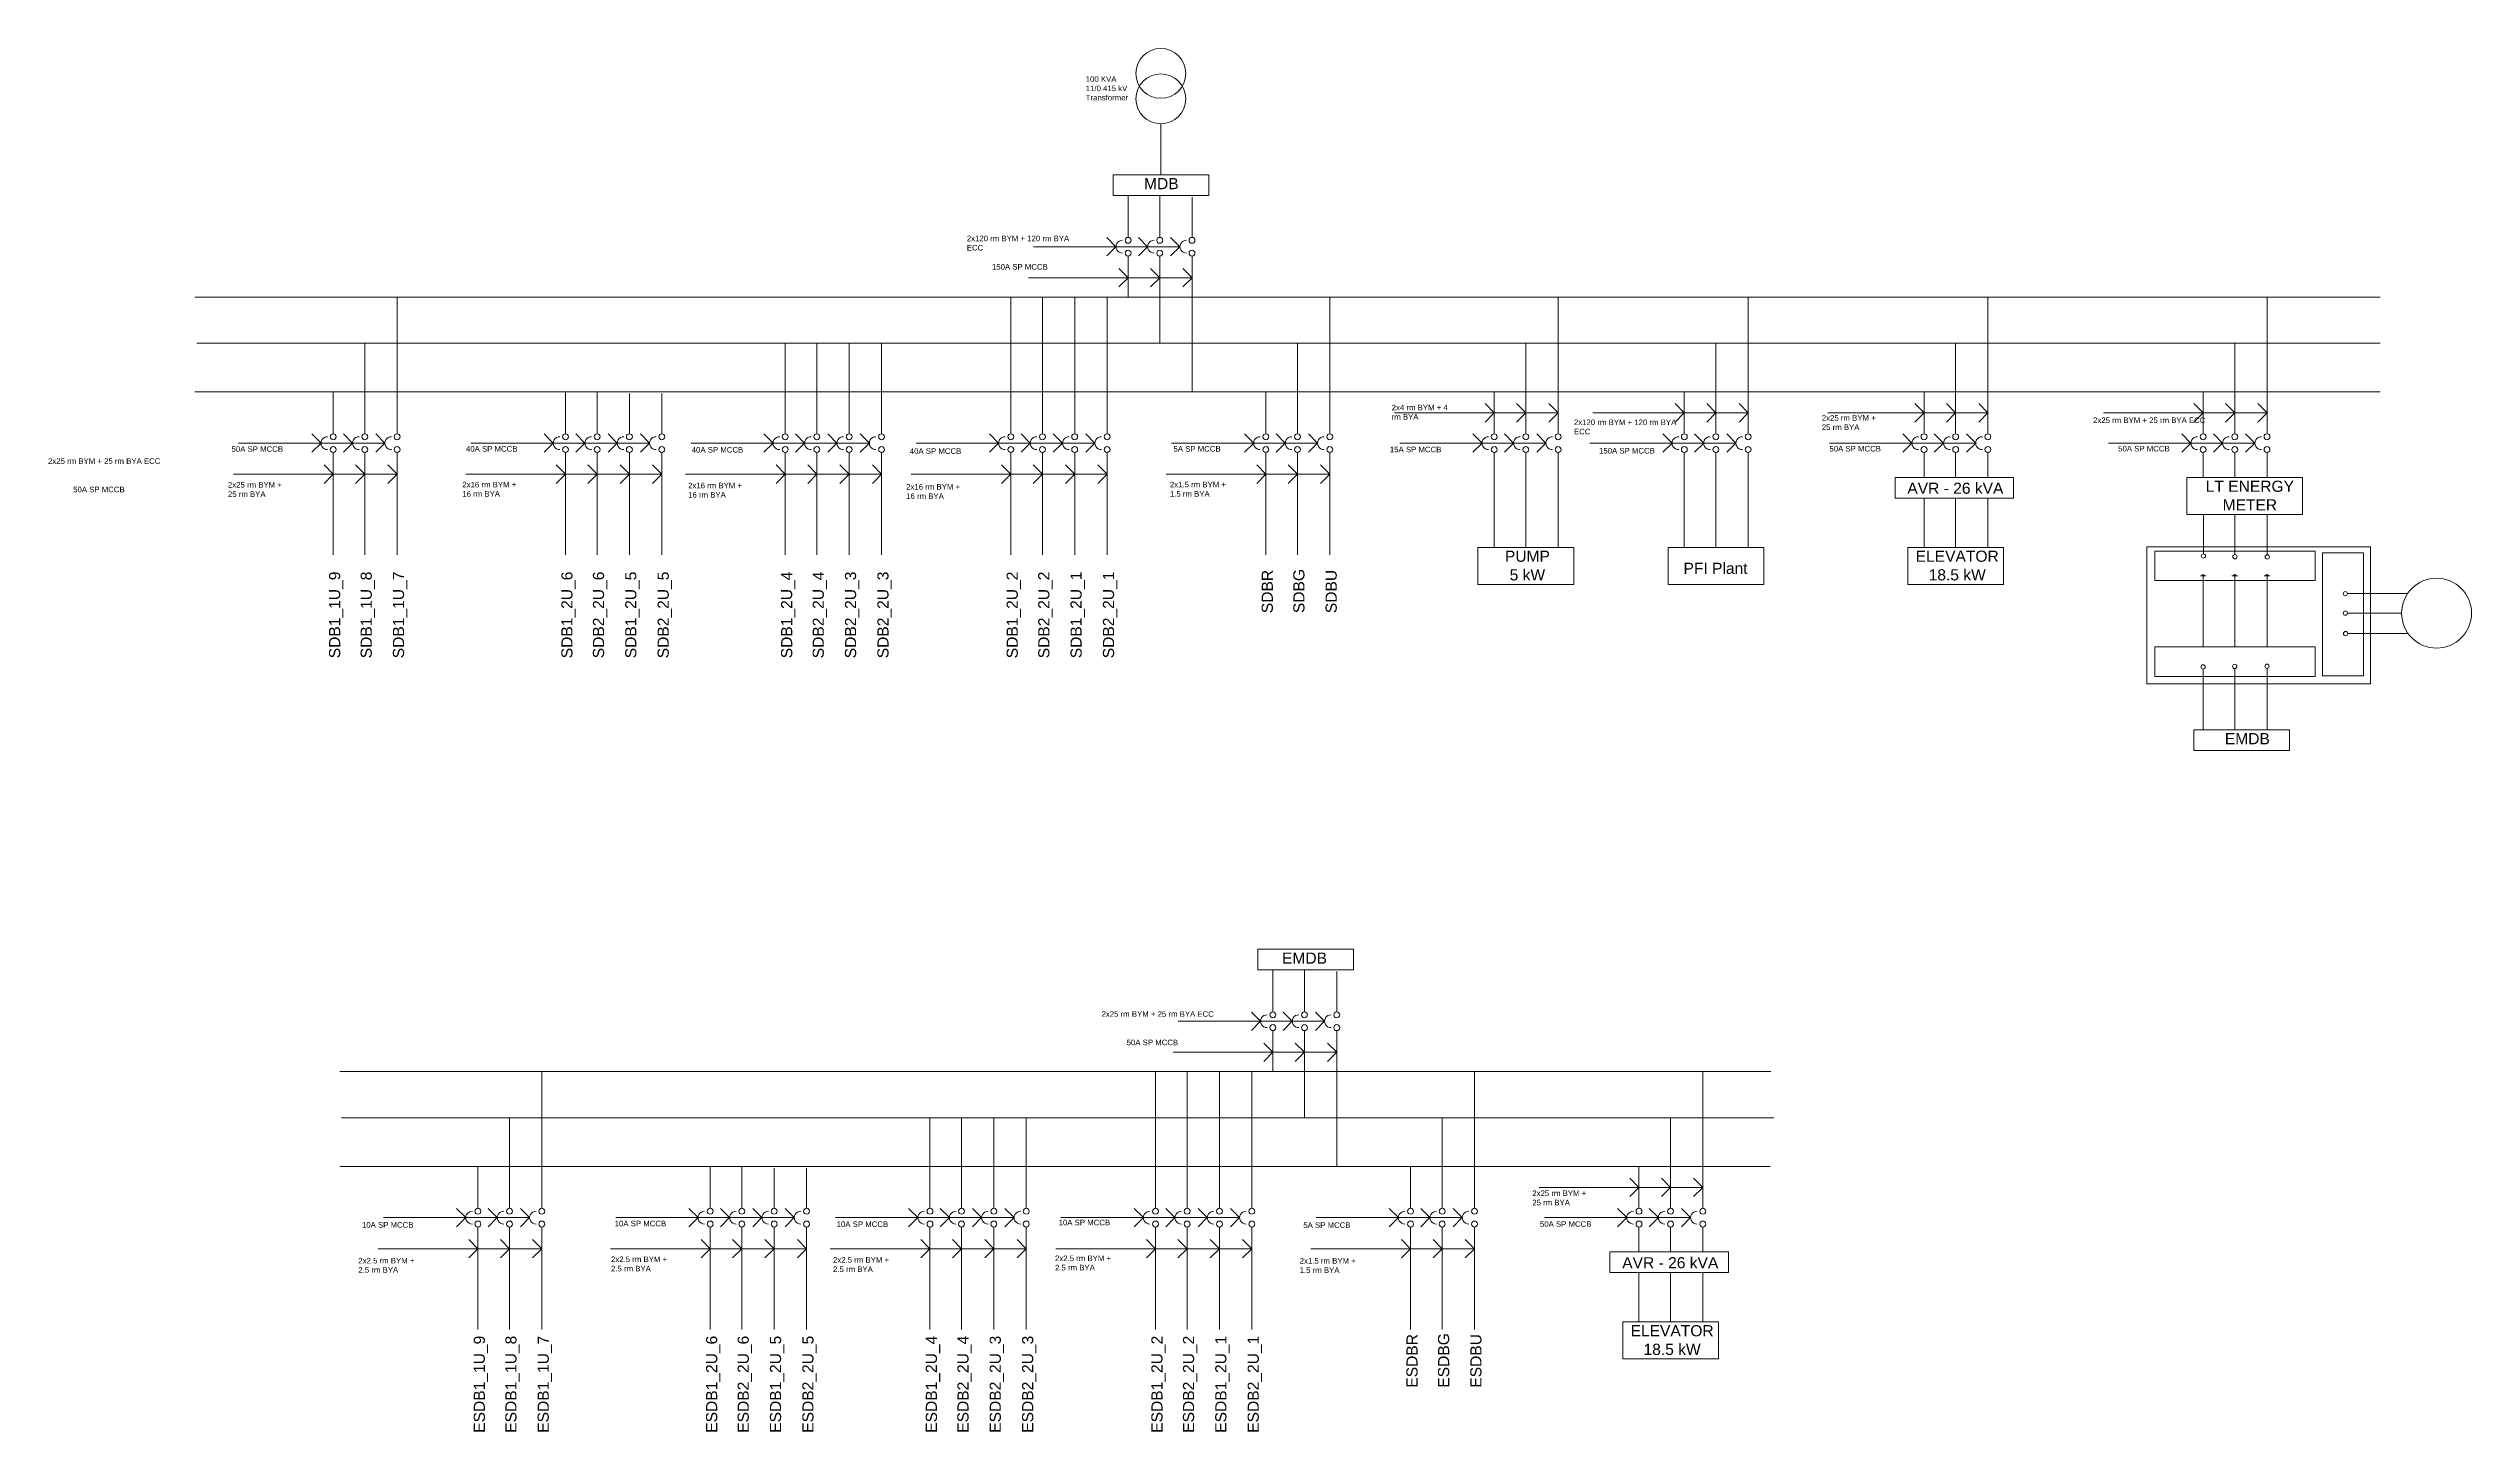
# Model space of a CAD drawing. Header units: inches. Extents: x 1065 to 31087, y 140 to 10961.
# Drawn here: x 2746 to 7961, y 7600 to 10575 of the extents above; entities that cross this region are included whole.
import ezdxf

# ---------------------------------------------------------------- set-up
doc = ezdxf.new("R2010")
doc.units = ezdxf.units.IN
doc.header["$MEASUREMENT"] = 0
doc.layers.add('6.Circuits', color=255, linetype='Continuous', lineweight=15)
doc.styles.add('Text 1', font='arial.ttf', dxfattribs={"height": 6})

msp = doc.modelspace()

# ---------------------------------------------------------------- texts
at = {"layer": '6.Circuits', "attachment_point": 1, "style": 'Text 1'}
for s, width, heights, insert, char_height in [('{\\fArial Baltic|b0|i0|c186|p34;100 KVA^J11/0.4}15{\\fArial Baltic|b0|i0|c186|p34; kV}\\PTransformer', 129.1791482, [101.60494], (4978.33644, 10514.88335), 12), ('{\\fArial Baltic|b0|i0|c186|p34;MDB}', 14.5, [0], (5103.84223, 10295.98835), 24), ('{\\fArial Baltic|b0|i0|c186|p34;2x}120{\\fArial Baltic|b0|i0|c186|p34; rm BYM + }120{\\fArial Baltic|b0|i0|c186|p34; rm BYA ECC}', 234.9454297, [37.98024], (4722.42272, 10172.07759), 12), ('150{\\fArial Baltic|b0|i0|c186|p34;A SP MCCB}', 234.9454297, [37.98024], (4776.46521, 10110.98382), 12), ('{\\fArial Baltic|b0|i0|c186|p34;2x}4{\\fArial Baltic|b0|i0|c186|p34; rm BYM + }4 {\\fArial Baltic|b0|i0|c186|p34;rm BYA}', 123.7362579, [33.83899], (5636.86378, 9808.21557), 12), ('{\\fArial Baltic|b0|i0|c186|p34;2x}120{\\fArial Baltic|b0|i0|c186|p34; rm BYM + }120{\\fArial Baltic|b0|i0|c186|p34; rm BYA ECC}', 234.9454297, [37.98024], (6029.14608, 9776.49019), 12), ('{\\fArial Baltic|b0|i0|c186|p34;2x}25{\\fArial Baltic|b0|i0|c186|p34; rm BYM + }25 {\\fArial Baltic|b0|i0|c186|p34;rm BYA}', 123.7362579, [33.83899], (6562.64258, 9785.90607), 12), ('{\\fArial Baltic|b0|i0|c186|p34;2x}25{\\fArial Baltic|b0|i0|c186|p34; rm BYM + }25{\\fArial Baltic|b0|i0|c186|p34; rm BYA ECC}', 234.9454297, [37.98024], (7146.59092, 9780.94289), 12), ('{\\fArial Baltic|b0|i0|c186|p34;5}0{\\fArial Baltic|b0|i0|c186|p34;A SP MCCB}', 234.9454297, [37.98024], (3139.77823, 9719.02877), 12), ('4{\\fArial Baltic|b0|i0|c186|p34;0A SP MCCB}', 234.9454297, [37.98024], (3644.29904, 9719.39516), 12), ('4{\\fArial Baltic|b0|i0|c186|p34;0A SP MCCB}', 234.9454297, [37.98024], (4130.30802, 9717.44658), 12), ('4{\\fArial Baltic|b0|i0|c186|p34;0A SP MCCB}', 234.9454297, [37.98024], (4599.62331, 9714.69635), 12), ('{\\fArial Baltic|b0|i0|c186|p34;5A SP M}C{\\fArial Baltic|b0|i0|c186|p34;CB}', 234.9454297, [37.98024], (5167.24793, 9719.49681), 12), ('15{\\fArial Baltic|b0|i0|c186|p34;A SP MCCB}', 234.9454297, [37.98024], (5632.96388, 9718.13345), 12), ('150{\\fArial Baltic|b0|i0|c186|p34;A SP MCCB}', 234.9454297, [37.98024], (6083.18857, 9715.39642), 12), ('5{\\fArial Baltic|b0|i0|c186|p34;0A SP MCCB}', 234.9454297, [37.98024], (6579.06342, 9719.73584), 12), ('5{\\fArial Baltic|b0|i0|c186|p34;0A SP MCCB}', 234.9454297, [37.98024], (7200.63341, 9719.84911), 12), ('{\\fArial Baltic|b0|i0|c186|p34;2x}2{\\fArial Baltic|b0|i0|c186|p34;5 rm BYM + }2{\\fArial Baltic|b0|i0|c186|p34;5 rm BYA} ECC', 234.9454297, [37.98024], (2744.86289, 9693.17959), 12), ('5{\\fArial Baltic|b0|i0|c186|p34;0A SP MCCB}', 234.9454297, [37.98024], (2798.90538, 9632.08582), 12), ('{\\fArial Baltic|b0|i0|c186|p34;2x}2{\\fArial Baltic|b0|i0|c186|p34;5 rm BYM + }25{\\fArial Baltic|b0|i0|c186|p34; rm BYA}', 123.7362579, [33.83899], (3132.01612, 9642.09501), 12), ('{\\fArial Baltic|b0|i0|c186|p34;2x}16{\\fArial Baltic|b0|i0|c186|p34; rm BYM + }16{\\fArial Baltic|b0|i0|c186|p34; rm BYA}', 123.7362579, [33.83899], (3636.53693, 9642.4614), 12), ('{\\fArial Baltic|b0|i0|c186|p34;2x}16{\\fArial Baltic|b0|i0|c186|p34; rm BYM + }16{\\fArial Baltic|b0|i0|c186|p34; rm BYA}', 123.7362579, [33.83899], (4122.54591, 9640.51282), 12), ('{\\fArial Baltic|b0|i0|c186|p34;2x}16{\\fArial Baltic|b0|i0|c186|p34; rm BYM + }16{\\fArial Baltic|b0|i0|c186|p34; rm BYA}', 123.7362579, [33.83899], (4591.8612, 9637.76259), 12), ('{\\fArial Baltic|b0|i0|c186|p34;2x1.5 rm BYM + 1.5 rm BYA}', 123.7362579, [33.83899], (5159.48582, 9642.56305), 12), ('AVR - 26 kVA', 257.8852602, [94.65415], (6746.72862, 9640.73835), 24), ('\\pxqc;LT ENERGY\\PMETER', 205.589244, [114.24795], (7381.18495, 9644.98835), 24), ('\\pxqc;PUMP\\P5 kW', 147.3125665, [95.98126], (5855.34223, 9494.48835), 24), ('\\pxqc;ELEVATOR\\P18.5 kW', 147.3125665, [95.98126], (6780.47862, 9494.48835), 24), ('\\pxqc;PFI Plant', 147.3125665, [95.98126], (6260.27758, 9468.52781), 24), ('E{\\fArial Baltic|b0|i0|c186|p34;MDB}', 14.5, [0], (7430.18495, 9101.98835), 24), ('EMDB', 14.5, [0], (5400.84223, 8629.98835), 24), ('{\\fArial Baltic|b0|i0|c186|p34;2x}25{\\fArial Baltic|b0|i0|c186|p34; rm BYM + }25{\\fArial Baltic|b0|i0|c186|p34; rm BYA ECC}', 234.9454297, [37.98024], (5012.3588, 8503.78569), 12), ('5{\\fArial Baltic|b0|i0|c186|p34;0A SP MCCB}', 234.9454297, [37.98024], (5066.40129, 8442.69191), 12), ('{\\fArial Baltic|b0|i0|c186|p34;2x}25{\\fArial Baltic|b0|i0|c186|p34; rm BYM + }25 {\\fArial Baltic|b0|i0|c186|p34;rm BYA}', 123.7362579, [33.83899], (5939.50558, 8118.19821), 12), ('1{\\fArial Baltic|b0|i0|c186|p34;0A SP MCCB}', 234.9454297, [37.98024], (3420.49368, 8050.18041), 12), ('1{\\fArial Baltic|b0|i0|c186|p34;0A SP MCCB}', 234.9454297, [37.98024], (3964.39921, 8053.09777), 12), ('1{\\fArial Baltic|b0|i0|c186|p34;0A SP MCCB}', 234.9454297, [37.98024], (4442.20689, 8051.72312), 12), ('1{\\fArial Baltic|b0|i0|c186|p34;0A SP MCCB}', 234.9454297, [37.98024], (4919.99377, 8055.20154), 12), ('{\\fArial Baltic|b0|i0|c186|p34;5A SP M}C{\\fArial Baltic|b0|i0|c186|p34;CB}', 234.9454297, [37.98024], (5446.62345, 8049.7963), 12), ('5{\\fArial Baltic|b0|i0|c186|p34;0A SP MCCB}', 234.9454297, [37.98024], (5955.92642, 8052.02798), 12), ('{\\fArial Baltic|b0|i0|c186|p34;2x2}.{\\fArial Baltic|b0|i0|c186|p34;5 rm BYM + 2}.{\\fArial Baltic|b0|i0|c186|p34;5 rm BYA}', 123.7362579, [33.83899], (3412.73157, 7973.24665), 12), ('{\\fArial Baltic|b0|i0|c186|p34;2x2}.{\\fArial Baltic|b0|i0|c186|p34;5 rm BYM + 2}.{\\fArial Baltic|b0|i0|c186|p34;5 rm BYA}', 123.7362579, [33.83899], (3956.63709, 7976.16401), 12), ('{\\fArial Baltic|b0|i0|c186|p34;2x2}.{\\fArial Baltic|b0|i0|c186|p34;5 rm BYM + 2}.{\\fArial Baltic|b0|i0|c186|p34;5 rm BYA}', 123.7362579, [33.83899], (4434.44477, 7974.78936), 12), ('{\\fArial Baltic|b0|i0|c186|p34;2x2}.{\\fArial Baltic|b0|i0|c186|p34;5 rm BYM + 2}.{\\fArial Baltic|b0|i0|c186|p34;5 rm BYA}', 123.7362579, [33.83899], (4912.23166, 7978.26778), 12), ('{\\fArial Baltic|b0|i0|c186|p34;2x1.5 rm BYM + 1.5 rm BYA}', 123.7362579, [33.83899], (5438.86133, 7972.86254), 12), ('AVR - 26 kVA', 257.8852602, [94.65415], (6133.09223, 7974.73835), 24), ('\\pxqc;ELEVATOR\\P18.5 kW', 147.3125665, [95.98126], (6166.84223, 7828.48835), 24)]:
    msp.add_mtext_dynamic_manual_height_columns(s, width=width, gutter_width=30, heights=heights, dxfattribs=dict(at, insert=insert, char_height=char_height))
at = {"layer": '6.Circuits', "char_height": 24, "attachment_point": 1, "rotation": 90, "style": 'Text 1'}
for s, width, heights, insert in [('{\\fArial Baltic|b0|i0|c186|p34;SDB1_1U_9}', 14.5, [0], (3349.59223, 9262.98835)), ('{\\fArial Baltic|b0|i0|c186|p34;SDB1_1U_8}', 14.5, [0], (3417.59223, 9262.98835)), ('{\\fArial Baltic|b0|i0|c186|p34;SDB1_1U_7}', 14.5, [0], (3487.09223, 9262.98835)), ('{\\fArial Baltic|b0|i0|c186|p34;SDB1_2U_6}', 14.5, [0], (3849.59223, 9262.98835)), ('{\\fArial Baltic|b0|i0|c186|p34;SDB2_2U_6}', 14.5, [0], (3917.59223, 9262.98835)), ('{\\fArial Baltic|b0|i0|c186|p34;SDB1_2U_5}', 14.5, [0], (3987.09223, 9262.98835)), ('{\\fArial Baltic|b0|i0|c186|p34;SDB2_2U_5}', 14.5, [0], (4056.85175, 9262.98835)), ('S{\\fArial Baltic|b0|i0|c186|p34;DB1_2U_4}', 22.1728754, [16.12585], (4322.59223, 9262.98835)), ('{\\fArial Baltic|b0|i0|c186|p34;SDB2_2U_4}', 14.5, [0], (4390.59223, 9262.98835)), ('{\\fArial Baltic|b0|i0|c186|p34;SDB2_2U_3}', 14.5, [0], (4460.09223, 9262.98835)), ('{\\fArial Baltic|b0|i0|c186|p34;SDB2_2U_3}', 14.5, [0], (4529.85175, 9262.98835)), ('{\\fArial Baltic|b0|i0|c186|p34;SDB1_2U_2}', 14.5, [0], (4808.09223, 9262.98835)), ('S{\\fArial Baltic|b0|i0|c186|p34;DB2_2U_2}', 14.5, [0], (4876.09223, 9262.98835)), ('{\\fArial Baltic|b0|i0|c186|p34;SDB1_2U_1}', 14.5, [0], (4945.59223, 9262.98835)), ('{\\fArial Baltic|b0|i0|c186|p34;SDB2_2U_1}', 14.5, [0], (5015.35175, 9262.98835)), ('{\\fArial Baltic|b0|i0|c186|p34;SDBR}', 14.5, [0], (5357.09223, 9359.98835)), ('{\\fArial Baltic|b0|i0|c186|p34;SDBG}', 14.5, [0], (5425.09223, 9359.98835)), ('{\\fArial Baltic|b0|i0|c186|p34;SDBU}', 14.5, [0], (5494.59223, 9359.98835)), ('{\\fArial Baltic|b0|i0|c186|p34;ESDB1_1U_}9', 14.5, [0], (3661.09223, 7596.98835)), ('{\\fArial Baltic|b0|i0|c186|p34;ESDB1_1U_}8', 14.5, [0], (3729.09223, 7596.98835)), ('ESDB1_1U_7', 14.5, [0], (3798.59223, 7596.98835)), ('{\\fArial Baltic|b0|i0|c186|p34;ESDB1_}2{\\fArial Baltic|b0|i0|c186|p34;U_}6', 14.5, [0], (4161.09223, 7596.98835)), ('{\\fArial Baltic|b0|i0|c186|p34;ESDB}2{\\fArial Baltic|b0|i0|c186|p34;_}2{\\fArial Baltic|b0|i0|c186|p34;U_}6', 14.5, [0], (4229.09223, 7596.98835)), ('{\\fArial Baltic|b0|i0|c186|p34;ESDB1_}2{\\fArial Baltic|b0|i0|c186|p34;U_}5', 14.5, [0], (4298.59223, 7596.98835)), ('{\\fArial Baltic|b0|i0|c186|p34;ESDB}2{\\fArial Baltic|b0|i0|c186|p34;_}2{\\fArial Baltic|b0|i0|c186|p34;U_}5', 14.5, [0], (4368.35175, 7596.98835)), ('{\\fArial Baltic|b0|i0|c186|p34;ESDB1_}2{\\fArial Baltic|b0|i0|c186|p34;U_}4', 22.1728754, [16.12585], (4634.09223, 7596.98835)), ('{\\fArial Baltic|b0|i0|c186|p34;ESDB}2{\\fArial Baltic|b0|i0|c186|p34;_}2{\\fArial Baltic|b0|i0|c186|p34;U_}4', 14.5, [0], (4702.09223, 7596.98835)), ('{\\fArial Baltic|b0|i0|c186|p34;ESDB}2{\\fArial Baltic|b0|i0|c186|p34;_}2{\\fArial Baltic|b0|i0|c186|p34;U_}3', 14.5, [0], (4771.59223, 7596.98835)), ('{\\fArial Baltic|b0|i0|c186|p34;ESDB}2{\\fArial Baltic|b0|i0|c186|p34;_}2{\\fArial Baltic|b0|i0|c186|p34;U_}3', 14.5, [0], (4841.35175, 7596.98835)), ('{\\fArial Baltic|b0|i0|c186|p34;ESDB1_}2{\\fArial Baltic|b0|i0|c186|p34;U_}2', 14.5, [0], (5119.59223, 7596.98835)), ('{\\fArial Baltic|b0|i0|c186|p34;ESDB}2{\\fArial Baltic|b0|i0|c186|p34;_}2{\\fArial Baltic|b0|i0|c186|p34;U_}2', 14.5, [0], (5187.59223, 7596.98835)), ('{\\fArial Baltic|b0|i0|c186|p34;ESDB1_}2{\\fArial Baltic|b0|i0|c186|p34;U_}1', 14.5, [0], (5257.09223, 7596.98835)), ('{\\fArial Baltic|b0|i0|c186|p34;ESDB}2{\\fArial Baltic|b0|i0|c186|p34;_}2{\\fArial Baltic|b0|i0|c186|p34;U_}1', 14.5, [0], (5326.85175, 7596.98835)), ('{\\fArial Baltic|b0|i0|c186|p34;ESDB}R', 14.5, [0], (5668.59223, 7693.98835)), ('{\\fArial Baltic|b0|i0|c186|p34;ESDB}G', 14.5, [0], (5736.59223, 7693.98835)), ('{\\fArial Baltic|b0|i0|c186|p34;ESDB}U', 14.5, [0], (5806.09223, 7693.98835))]:
    msp.add_mtext_dynamic_manual_height_columns(s, width=width, gutter_width=30, heights=heights, dxfattribs=dict(at, insert=insert))

# ---------------------------------------------------------------- linework, layer by layer
at = {"layer": '6.Circuits', "linetype": 'ByBlock'}
for p, q in [((5140.09223, 10302.98835), (5140.09223, 10411.98835)), ((5069.59223, 10081.48835), (4855.09223, 10081.48835)), ((5069.59223, 10081.48835), (5207.09223, 10081.48835)), ((3496.09223, 9832.42033), (3496.09223, 10039.98835)), ((4817.09223, 9835.98835), (4817.09223, 10039.98835)), ((4885.09223, 9835.98835), (4885.09223, 10039.98835)), ((4954.59223, 9832.42033), (4954.59223, 10039.98835)), ((5024.35175, 9832.42033), (5024.35175, 10039.98835)), ((5503.59223, 9832.42033), (5503.59223, 10039.98835)), ((5995.09223, 9832.42033), (5995.09223, 10039.98835)), ((6404.18423, 9832.42033), (6404.18423, 10039.98835)), ((6920.22862, 9832.42033), (6920.22862, 10039.98835)), ((7520.93495, 9832.42033), (7520.93495, 10039.98835)), ((3426.59223, 9835.98835), (3426.59223, 9940.48835)), ((4331.59223, 9835.98835), (4331.59223, 9940.48835)), ((4399.59223, 9835.98835), (4399.59223, 9940.48835)), ((4469.09223, 9832.42033), (4469.09223, 9940.48835)), ((4538.85175, 9832.42033), (4538.85175, 9940.48835)), ((5434.09223, 9835.98835), (5434.09223, 9940.48835)), ((5925.59223, 9835.98835), (5925.59223, 9940.48835)), ((6334.68423, 9835.98835), (6334.68423, 9940.48835)), ((6850.72862, 9835.98835), (6850.72862, 9940.48835)), ((7451.43495, 9835.98835), (7451.43495, 9940.48835)), ((5857.59223, 9790.92033), (5643.09223, 9790.92033)), ((5857.59223, 9790.92033), (5995.09223, 9790.92033)), ((6266.68423, 9790.92033), (6404.18423, 9790.92033)), ((6782.72862, 9790.92033), (6920.22862, 9790.92033)), ((7383.43495, 9790.92033), (7168.93495, 9790.92033)), ((7383.43495, 9790.92033), (7520.93495, 9790.92033)), ((3358.59223, 9658.98835), (3144.09223, 9658.98835)), ((3358.59223, 9658.98835), (3496.09223, 9658.98835)), ((3858.59223, 9658.98835), (3644.09223, 9658.98835)), ((3858.59223, 9658.98835), (4065.85175, 9658.98835)), ((4331.59223, 9658.98835), (4117.09223, 9658.98835)), ((4331.59223, 9658.98835), (4538.85175, 9658.98835)), ((4817.09223, 9658.98835), (4602.59223, 9658.98835)), ((4817.09223, 9658.98835), (5024.35175, 9658.98835)), ((5366.09223, 9658.98835), (5151.59223, 9658.98835)), ((5366.09223, 9658.98835), (5503.59223, 9658.98835)), ((7383.43495, 9439.98835), (7377.43495, 9439.98835)), ((7383.43495, 9441.48835), (7380.43495, 9441.48835)), ((7383.43495, 9442.98835), (7382.43495, 9442.98835)), ((7383.43495, 9442.98835), (7384.43495, 9442.98835)), ((7383.43495, 9441.48835), (7386.43495, 9441.48835)), ((7383.43495, 9439.98835), (7389.43495, 9439.98835)), ((7451.44459, 9439.98835), (7445.44459, 9439.98835)), ((7451.44459, 9441.48835), (7448.44459, 9441.48835)), ((7451.44459, 9442.98835), (7450.44459, 9442.98835)), ((7451.44459, 9442.98835), (7452.44459, 9442.98835)), ((7451.44459, 9441.48835), (7454.44459, 9441.48835)), ((7451.44459, 9439.98835), (7457.44459, 9439.98835)), ((7520.93495, 9439.98835), (7514.93495, 9439.98835)), ((7520.93495, 9441.48835), (7517.93495, 9441.48835)), ((7520.93495, 9442.98835), (7519.93495, 9442.98835)), ((7520.93495, 9442.98835), (7521.93495, 9442.98835)), ((7520.93495, 9441.48835), (7523.93495, 9441.48835)), ((7520.93495, 9439.98835), (7526.93495, 9439.98835)), ((7823.54705, 9401.98835), (7693.93495, 9401.98835)), ((7810.7269, 9359.98835), (7693.93495, 9359.98835)), ((7824.94109, 9315.98835), (7693.93495, 9315.98835)), ((5381.09223, 8415.48835), (5166.59223, 8415.48835)), ((5381.09223, 8415.48835), (5518.59223, 8415.48835)), ((3807.59223, 8166.42033), (3807.59223, 8373.98835)), ((5128.59223, 8169.98835), (5128.59223, 8373.98835)), ((5196.59223, 8169.98835), (5196.59223, 8373.98835)), ((5266.09223, 8166.42033), (5266.09223, 8373.98835)), ((5335.85175, 8166.42033), (5335.85175, 8373.98835)), ((5815.09223, 8166.42033), (5815.09223, 8373.98835)), ((6306.59223, 8166.42033), (6306.59223, 8373.98835)), ((3738.09223, 8169.98835), (3738.09223, 8274.48835)), ((4643.09223, 8169.98835), (4643.09223, 8274.48835)), ((4711.09223, 8169.98835), (4711.09223, 8274.48835)), ((4780.59223, 8166.42033), (4780.59223, 8274.48835)), ((4850.35175, 8166.42033), (4850.35175, 8274.48835)), ((5745.59223, 8169.98835), (5745.59223, 8274.48835)), ((6237.09223, 8169.98835), (6237.09223, 8274.48835)), ((6169.09223, 8124.92033), (5954.59223, 8124.92033)), ((6169.09223, 8124.92033), (6306.59223, 8124.92033)), ((3670.09223, 7992.98835), (3455.59223, 7992.98835)), ((3670.09223, 7992.98835), (3807.59223, 7992.98835)), ((4170.09223, 7992.98835), (3955.59223, 7992.98835)), ((4170.09223, 7992.98835), (4377.35175, 7992.98835)), ((4643.09223, 7992.98835), (4428.59223, 7992.98835)), ((4643.09223, 7992.98835), (4850.35175, 7992.98835)), ((5128.59223, 7992.98835), (4914.09223, 7992.98835)), ((5128.59223, 7992.98835), (5335.85175, 7992.98835)), ((5677.59223, 7992.98835), (5463.09223, 7992.98835)), ((5677.59223, 7992.98835), (5815.09223, 7992.98835))]:
    msp.add_line(p, q, dxfattribs=at)
at = {"layer": '6.Circuits'}
for p, q in [((5069.59223, 10175.48835), (5069.59223, 10258.48835)), ((5137.59223, 10175.48835), (5137.59223, 10258.48835)), ((5207.09223, 10171.92033), (5207.09223, 10254.92033)), ((5069.59223, 10168.35231), (5069.59223, 10175.48835)), ((5137.59223, 10168.35231), (5137.59223, 10175.48835)), ((5207.09223, 10168.35231), (5207.09223, 10175.48835)), ((5043.3327, 10148.23835), (4866.09223, 10148.23835)), ((5043.3327, 10148.23835), (5023.58746, 10167.98359)), ((5043.3327, 10148.23835), (5023.58746, 10128.49312)), ((5180.8327, 10148.23835), (5043.3327, 10148.23835)), ((5069.59223, 10128.12439), (5069.59223, 10122.98835)), ((5069.59223, 10039.98835), (5069.59223, 10122.98835)), ((5111.3327, 10148.23835), (5091.58746, 10167.98359)), ((5111.3327, 10148.23835), (5091.58746, 10128.49312)), ((5137.59223, 10128.12439), (5137.59223, 10122.98835)), ((5137.59223, 9940.48835), (5137.59223, 10122.98835)), ((5180.8327, 10148.23835), (5161.08746, 10167.98359)), ((5180.8327, 10148.23835), (5161.08746, 10128.49312)), ((5207.09223, 10128.12439), (5207.09223, 10122.98835)), ((5207.09223, 9835.98835), (5207.09223, 10122.98835)), ((5069.59223, 10081.48835), (5049.84699, 10101.23359)), ((5069.59223, 10081.48835), (5049.84699, 10061.74312)), ((5137.59223, 10081.48835), (5117.84699, 10101.23359)), ((5137.59223, 10081.48835), (5117.84699, 10061.74312)), ((5207.09223, 10081.48835), (5187.34699, 10101.23359)), ((5207.09223, 10081.48835), (5187.34699, 10061.74312)), ((3358.59223, 9752.98835), (3358.59223, 9835.98835)), ((3426.59223, 9752.98835), (3426.59223, 9835.98835)), ((3496.09223, 9749.42033), (3496.09223, 9832.42033)), ((3858.59223, 9752.98835), (3858.59223, 9835.98835)), ((3926.59223, 9752.98835), (3926.59223, 9835.98835)), ((3996.09223, 9749.42033), (3996.09223, 9832.42033)), ((4065.85175, 9749.42033), (4065.85175, 9832.42033)), ((4331.59223, 9752.98835), (4331.59223, 9835.98835)), ((4399.59223, 9752.98835), (4399.59223, 9835.98835)), ((4469.09223, 9749.42033), (4469.09223, 9832.42033)), ((4538.85175, 9749.42033), (4538.85175, 9832.42033)), ((4817.09223, 9752.98835), (4817.09223, 9835.98835)), ((4885.09223, 9752.98835), (4885.09223, 9835.98835)), ((4954.59223, 9749.42033), (4954.59223, 9832.42033)), ((5024.35175, 9749.42033), (5024.35175, 9832.42033)), ((5366.09223, 9752.98835), (5366.09223, 9835.98835)), ((5434.09223, 9752.98835), (5434.09223, 9835.98835)), ((5503.59223, 9749.42033), (5503.59223, 9832.42033)), ((5857.59223, 9790.92033), (5837.84699, 9810.66557)), ((5857.59223, 9752.98835), (5857.59223, 9835.98835)), ((5925.59223, 9790.92033), (5905.84699, 9810.66557)), ((5925.59223, 9752.98835), (5925.59223, 9835.98835)), ((5995.09223, 9790.92033), (5975.34699, 9810.66557)), ((5995.09223, 9749.42033), (5995.09223, 9832.42033)), ((6266.68423, 9790.92033), (6246.93899, 9810.66557)), ((6266.68423, 9752.98835), (6266.68423, 9835.98835)), ((6334.68423, 9790.92033), (6314.93899, 9810.66557)), ((6334.68423, 9752.98835), (6334.68423, 9835.98835)), ((6404.18423, 9790.92033), (6384.43899, 9810.66557)), ((6404.18423, 9749.42033), (6404.18423, 9832.42033)), ((6782.72862, 9790.92033), (6762.98338, 9810.66557)), ((6782.72862, 9752.98835), (6782.72862, 9835.98835)), ((6850.72862, 9790.92033), (6830.98338, 9810.66557)), ((6850.72862, 9752.98835), (6850.72862, 9835.98835)), ((6920.22862, 9790.92033), (6900.48338, 9810.66557)), ((6920.22862, 9749.42033), (6920.22862, 9832.42033)), ((7383.43495, 9790.92033), (7363.68971, 9810.66557)), ((7383.43495, 9752.98835), (7383.43495, 9835.98835)), ((7451.43495, 9790.92033), (7431.68971, 9810.66557)), ((7451.43495, 9752.98835), (7451.43495, 9835.98835)), ((7520.93495, 9790.92033), (7501.18971, 9810.66557)), ((7520.93495, 9749.42033), (7520.93495, 9832.42033)), ((3358.59223, 9745.85231), (3358.59223, 9752.98835)), ((3426.59223, 9745.85231), (3426.59223, 9752.98835)), ((3496.09223, 9745.85231), (3496.09223, 9752.98835)), ((3858.59223, 9745.85231), (3858.59223, 9752.98835)), ((3926.59223, 9745.85231), (3926.59223, 9752.98835)), ((3996.09223, 9745.85231), (3996.09223, 9752.98835)), ((4065.85175, 9745.85231), (4065.85175, 9752.98835)), ((4331.59223, 9745.85231), (4331.59223, 9752.98835)), ((4399.59223, 9745.85231), (4399.59223, 9752.98835)), ((4469.09223, 9745.85231), (4469.09223, 9752.98835)), ((4538.85175, 9745.85231), (4538.85175, 9752.98835)), ((4817.09223, 9745.85231), (4817.09223, 9752.98835)), ((4885.09223, 9745.85231), (4885.09223, 9752.98835)), ((4954.59223, 9745.85231), (4954.59223, 9752.98835)), ((5024.35175, 9745.85231), (5024.35175, 9752.98835)), ((5366.09223, 9745.85231), (5366.09223, 9752.98835)), ((5434.09223, 9745.85231), (5434.09223, 9752.98835)), ((5503.59223, 9745.85231), (5503.59223, 9752.98835)), ((5857.59223, 9790.92033), (5837.84699, 9771.1751)), ((5857.59223, 9745.85231), (5857.59223, 9752.98835)), ((5925.59223, 9790.92033), (5905.84699, 9771.1751)), ((5925.59223, 9745.85231), (5925.59223, 9752.98835)), ((5995.09223, 9790.92033), (5975.34699, 9771.1751)), ((5995.09223, 9745.85231), (5995.09223, 9752.98835)), ((6266.68423, 9790.92033), (6070.05683, 9790.92033)), ((6266.68423, 9790.92033), (6246.93899, 9771.1751)), ((6266.68423, 9745.85231), (6266.68423, 9752.98835)), ((6334.68423, 9790.92033), (6314.93899, 9771.1751)), ((6334.68423, 9745.85231), (6334.68423, 9752.98835)), ((6404.18423, 9790.92033), (6384.43899, 9771.1751)), ((6404.18423, 9745.85231), (6404.18423, 9752.98835)), ((6782.72862, 9790.92033), (6575.65624, 9790.92033)), ((6782.72862, 9790.92033), (6762.98338, 9771.1751)), ((6782.72862, 9745.85231), (6782.72862, 9752.98835)), ((6850.72862, 9790.92033), (6830.98338, 9771.1751)), ((6850.72862, 9745.85231), (6850.72862, 9752.98835)), ((6920.22862, 9790.92033), (6900.48338, 9771.1751)), ((6920.22862, 9745.85231), (6920.22862, 9752.98835)), ((7383.43495, 9790.92033), (7363.68971, 9771.1751)), ((7383.43495, 9745.85231), (7383.43495, 9752.98835)), ((7451.43495, 9790.92033), (7431.68971, 9771.1751)), ((7451.43495, 9745.85231), (7451.43495, 9752.98835)), ((7520.93495, 9790.92033), (7501.18971, 9771.1751)), ((7520.93495, 9745.85231), (7520.93495, 9752.98835)), ((3332.3327, 9725.73835), (3155.09223, 9725.73835)), ((3332.3327, 9725.73835), (3312.58746, 9745.48359)), ((3332.3327, 9725.73835), (3312.58746, 9705.99312)), ((3469.8327, 9725.73835), (3332.3327, 9725.73835)), ((3358.59223, 9705.62439), (3358.59223, 9700.48835)), ((3400.3327, 9725.73835), (3380.58746, 9745.48359)), ((3400.3327, 9725.73835), (3380.58746, 9705.99312)), ((3426.59223, 9705.62439), (3426.59223, 9700.48835)), ((3469.8327, 9725.73835), (3450.08746, 9745.48359)), ((3469.8327, 9725.73835), (3450.08746, 9705.99312)), ((3496.09223, 9705.62439), (3496.09223, 9700.48835)), ((3832.3327, 9725.73835), (3655.09223, 9725.73835)), ((3832.3327, 9725.73835), (3812.58746, 9745.48359)), ((3832.3327, 9725.73835), (3812.58746, 9705.99312)), ((4039.59223, 9725.73835), (3832.3327, 9725.73835)), ((3858.59223, 9705.62439), (3858.59223, 9700.48835)), ((3900.3327, 9725.73835), (3880.58746, 9745.48359)), ((3900.3327, 9725.73835), (3880.58746, 9705.99312)), ((3926.59223, 9705.62439), (3926.59223, 9700.48835)), ((3969.8327, 9725.73835), (3950.08746, 9745.48359)), ((3969.8327, 9725.73835), (3950.08746, 9705.99312)), ((3996.09223, 9705.62439), (3996.09223, 9700.48835)), ((4039.59223, 9725.73835), (4019.84699, 9745.48359)), ((4039.59223, 9725.73835), (4019.84699, 9705.99312)), ((4065.85175, 9705.62439), (4065.85175, 9700.48835)), ((4305.3327, 9725.73835), (4128.09223, 9725.73835)), ((4305.3327, 9725.73835), (4285.58746, 9745.48359)), ((4305.3327, 9725.73835), (4285.58746, 9705.99312)), ((4512.59223, 9725.73835), (4305.3327, 9725.73835)), ((4331.59223, 9705.62439), (4331.59223, 9700.48835)), ((4373.3327, 9725.73835), (4353.58746, 9745.48359)), ((4373.3327, 9725.73835), (4353.58746, 9705.99312)), ((4399.59223, 9705.62439), (4399.59223, 9700.48835)), ((4442.8327, 9725.73835), (4423.08746, 9745.48359)), ((4442.8327, 9725.73835), (4423.08746, 9705.99312)), ((4469.09223, 9705.62439), (4469.09223, 9700.48835)), ((4512.59223, 9725.73835), (4492.84699, 9745.48359)), ((4512.59223, 9725.73835), (4492.84699, 9705.99312)), ((4538.85175, 9705.62439), (4538.85175, 9700.48835)), ((4790.8327, 9725.73835), (4613.59223, 9725.73835)), ((4790.8327, 9725.73835), (4771.08746, 9745.48359)), ((4790.8327, 9725.73835), (4771.08746, 9705.99312)), ((4998.09223, 9725.73835), (4790.8327, 9725.73835)), ((4817.09223, 9705.62439), (4817.09223, 9700.48835)), ((4858.8327, 9725.73835), (4839.08746, 9745.48359)), ((4858.8327, 9725.73835), (4839.08746, 9705.99312)), ((4885.09223, 9705.62439), (4885.09223, 9700.48835)), ((4928.3327, 9725.73835), (4908.58746, 9745.48359)), ((4928.3327, 9725.73835), (4908.58746, 9705.99312)), ((4954.59223, 9705.62439), (4954.59223, 9700.48835)), ((4998.09223, 9725.73835), (4978.34699, 9745.48359)), ((4998.09223, 9725.73835), (4978.34699, 9705.99312)), ((5024.35175, 9705.62439), (5024.35175, 9700.48835)), ((5339.8327, 9725.73835), (5162.59223, 9725.73835)), ((5339.8327, 9725.73835), (5320.08746, 9745.48359)), ((5339.8327, 9725.73835), (5320.08746, 9705.99312)), ((5477.3327, 9725.73835), (5339.8327, 9725.73835)), ((5366.09223, 9705.62439), (5366.09223, 9700.48835)), ((5407.8327, 9725.73835), (5388.08746, 9745.48359)), ((5407.8327, 9725.73835), (5388.08746, 9705.99312)), ((5434.09223, 9705.62439), (5434.09223, 9700.48835)), ((5477.3327, 9725.73835), (5457.58746, 9745.48359)), ((5477.3327, 9725.73835), (5457.58746, 9705.99312)), ((5503.59223, 9705.62439), (5503.59223, 9700.48835)), ((5831.3327, 9725.73835), (5654.09223, 9725.73835)), ((5831.3327, 9725.73835), (5811.58746, 9745.48359)), ((5831.3327, 9725.73835), (5811.58746, 9705.99312)), ((5968.8327, 9725.73835), (5831.3327, 9725.73835)), ((5857.59223, 9705.62439), (5857.59223, 9700.48835)), ((5899.3327, 9725.73835), (5879.58746, 9745.48359)), ((5899.3327, 9725.73835), (5879.58746, 9705.99312)), ((5925.59223, 9705.62439), (5925.59223, 9700.48835)), ((5968.8327, 9725.73835), (5949.08746, 9745.48359)), ((5968.8327, 9725.73835), (5949.08746, 9705.99312)), ((5995.09223, 9705.62439), (5995.09223, 9700.48835)), ((6240.4247, 9725.73835), (6063.18423, 9725.73835)), ((6240.4247, 9725.73835), (6220.67946, 9745.48359)), ((6240.4247, 9725.73835), (6220.67946, 9705.99312)), ((6377.9247, 9725.73835), (6240.4247, 9725.73835)), ((6266.68423, 9705.62439), (6266.68423, 9700.48835)), ((6308.4247, 9725.73835), (6288.67946, 9745.48359)), ((6308.4247, 9725.73835), (6288.67946, 9705.99312)), ((6334.68423, 9705.62439), (6334.68423, 9700.48835)), ((6377.9247, 9725.73835), (6358.17946, 9745.48359)), ((6377.9247, 9725.73835), (6358.17946, 9705.99312)), ((6404.18423, 9705.62439), (6404.18423, 9700.48835)), ((6756.46909, 9725.73835), (6579.22862, 9725.73835)), ((6756.46909, 9725.73835), (6736.72385, 9745.48359)), ((6756.46909, 9725.73835), (6736.72385, 9705.99312)), ((6893.96909, 9725.73835), (6756.46909, 9725.73835)), ((6782.72862, 9705.62439), (6782.72862, 9700.48835)), ((6824.46909, 9725.73835), (6804.72385, 9745.48359)), ((6824.46909, 9725.73835), (6804.72385, 9705.99312)), ((6850.72862, 9705.62439), (6850.72862, 9700.48835)), ((6893.96909, 9725.73835), (6874.22385, 9745.48359)), ((6893.96909, 9725.73835), (6874.22385, 9705.99312)), ((6920.22862, 9705.62439), (6920.22862, 9700.48835)), ((7357.17542, 9725.73835), (7179.93495, 9725.73835)), ((7357.17542, 9725.73835), (7337.43018, 9745.48359)), ((7357.17542, 9725.73835), (7337.43018, 9705.99312)), ((7494.67542, 9725.73835), (7357.17542, 9725.73835)), ((7383.43495, 9705.62439), (7383.43495, 9700.48835)), ((7425.17542, 9725.73835), (7405.43018, 9745.48359)), ((7425.17542, 9725.73835), (7405.43018, 9705.99312)), ((7451.43495, 9705.62439), (7451.43495, 9700.48835)), ((7494.67542, 9725.73835), (7474.93018, 9745.48359)), ((7494.67542, 9725.73835), (7474.93018, 9705.99312)), ((7520.93495, 9705.62439), (7520.93495, 9700.48835)), ((3358.59223, 9658.98835), (3338.84699, 9678.73359)), ((3358.59223, 9658.98835), (3338.84699, 9639.24312)), ((3358.59223, 9485.48835), (3358.59223, 9700.48835)), ((3426.59223, 9658.98835), (3406.84699, 9678.73359)), ((3426.59223, 9658.98835), (3406.84699, 9639.24312)), ((3426.59223, 9485.48835), (3426.59223, 9700.48835)), ((3496.09223, 9658.98835), (3476.34699, 9678.73359)), ((3496.09223, 9658.98835), (3476.34699, 9639.24312)), ((3496.09223, 9485.48835), (3496.09223, 9700.48835)), ((3858.59223, 9658.98835), (3838.84699, 9678.73359)), ((3858.59223, 9658.98835), (3838.84699, 9639.24312)), ((3858.59223, 9485.48835), (3858.59223, 9700.48835)), ((3926.59223, 9658.98835), (3906.84699, 9678.73359)), ((3926.59223, 9658.98835), (3906.84699, 9639.24312)), ((3926.59223, 9485.48835), (3926.59223, 9700.48835)), ((3996.09223, 9658.98835), (3976.34699, 9678.73359)), ((3996.09223, 9658.98835), (3976.34699, 9639.24312)), ((3996.09223, 9485.48835), (3996.09223, 9700.48835)), ((4065.85175, 9658.98835), (4046.10651, 9678.73359)), ((4065.85175, 9658.98835), (4046.10651, 9639.24312)), ((4065.85175, 9485.48835), (4065.85175, 9700.48835)), ((4331.59223, 9658.98835), (4311.84699, 9678.73359)), ((4331.59223, 9658.98835), (4311.84699, 9639.24312)), ((4331.59223, 9485.48835), (4331.59223, 9700.48835)), ((4399.59223, 9658.98835), (4379.84699, 9678.73359)), ((4399.59223, 9658.98835), (4379.84699, 9639.24312)), ((4399.59223, 9485.48835), (4399.59223, 9700.48835)), ((4469.09223, 9658.98835), (4449.34699, 9678.73359)), ((4469.09223, 9658.98835), (4449.34699, 9639.24312)), ((4469.09223, 9485.48835), (4469.09223, 9700.48835)), ((4538.85175, 9658.98835), (4519.10651, 9678.73359)), ((4538.85175, 9658.98835), (4519.10651, 9639.24312)), ((4538.85175, 9485.48835), (4538.85175, 9700.48835)), ((4817.09223, 9658.98835), (4797.34699, 9678.73359)), ((4817.09223, 9658.98835), (4797.34699, 9639.24312)), ((4817.09223, 9485.48835), (4817.09223, 9700.48835)), ((4885.09223, 9658.98835), (4865.34699, 9678.73359)), ((4885.09223, 9658.98835), (4865.34699, 9639.24312)), ((4885.09223, 9485.48835), (4885.09223, 9700.48835)), ((4954.59223, 9658.98835), (4934.84699, 9678.73359)), ((4954.59223, 9658.98835), (4934.84699, 9639.24312)), ((4954.59223, 9485.48835), (4954.59223, 9700.48835)), ((5024.35175, 9658.98835), (5004.60651, 9678.73359)), ((5024.35175, 9658.98835), (5004.60651, 9639.24312)), ((5024.35175, 9485.48835), (5024.35175, 9700.48835)), ((5366.09223, 9658.98835), (5346.34699, 9678.73359)), ((5366.09223, 9658.98835), (5346.34699, 9639.24312)), ((5366.09223, 9485.48835), (5366.09223, 9700.48835)), ((5434.09223, 9658.98835), (5414.34699, 9678.73359)), ((5434.09223, 9658.98835), (5414.34699, 9639.24312)), ((5434.09223, 9485.48835), (5434.09223, 9700.48835)), ((5503.59223, 9658.98835), (5483.84699, 9678.73359)), ((5503.59223, 9658.98835), (5483.84699, 9639.24312)), ((5503.59223, 9485.48835), (5503.59223, 9700.48835)), ((5857.59223, 9651.98835), (5857.59223, 9700.48835)), ((5857.59223, 9501.48835), (5857.59223, 9651.98835)), ((5925.59223, 9651.98835), (5925.59223, 9700.48835)), ((5925.59223, 9501.48835), (5925.59223, 9651.98835)), ((5995.09223, 9651.98835), (5995.09223, 9700.48835)), ((5995.09223, 9501.48835), (5995.09223, 9651.98835)), ((6266.68423, 9651.98835), (6266.68423, 9700.48835)), ((6266.68423, 9501.48835), (6266.68423, 9651.98835)), ((6334.68423, 9651.98835), (6334.68423, 9700.48835)), ((6334.68423, 9501.48835), (6334.68423, 9651.98835)), ((6404.18423, 9651.98835), (6404.18423, 9700.48835)), ((6404.18423, 9501.48835), (6404.18423, 9651.98835)), ((6782.72862, 9651.98835), (6782.72862, 9700.48835)), ((6850.72862, 9651.98835), (6850.72862, 9700.48835)), ((6920.22862, 9651.98835), (6920.22862, 9700.48835)), ((7383.43495, 9651.98835), (7383.43495, 9700.48835)), ((7451.43495, 9651.98835), (7451.43495, 9700.48835)), ((7520.93495, 9651.98835), (7520.93495, 9700.48835)), ((6782.72862, 9501.48835), (6782.72862, 9607.48835)), ((6850.72862, 9501.48835), (6850.72862, 9607.48835)), ((6920.22862, 9501.48835), (6920.22862, 9607.48835)), ((7383.93495, 9487.48835), (7383.93495, 9572.48835)), ((7451.93495, 9485.98835), (7451.93495, 9572.48835)), ((7521.43495, 9485.48835), (7521.43495, 9572.48835)), ((7383.43495, 9287.48835), (7383.43495, 9439.98835)), ((7451.93495, 9287.48835), (7451.44459, 9439.98835)), ((7520.93495, 9287.48835), (7520.93495, 9439.98835)), ((7383.43495, 9108.98835), (7383.43495, 9239.98835)), ((7451.43495, 9108.98835), (7451.43495, 9240.98835)), ((7520.93495, 9108.98835), (7520.93495, 9241.48835)), ((5381.09223, 8509.48835), (5381.09223, 8592.48835)), ((5449.09223, 8509.48835), (5449.09223, 8592.48835)), ((5518.59223, 8505.92033), (5518.59223, 8588.92033)), ((5354.8327, 8482.23835), (5335.08746, 8501.98359)), ((5381.09223, 8502.35231), (5381.09223, 8509.48835)), ((5422.8327, 8482.23835), (5403.08746, 8501.98359)), ((5449.09223, 8502.35231), (5449.09223, 8509.48835)), ((5492.3327, 8482.23835), (5472.58746, 8501.98359)), ((5518.59223, 8502.35231), (5518.59223, 8509.48835)), ((5354.8327, 8482.23835), (5177.59223, 8482.23835)), ((5354.8327, 8482.23835), (5335.08746, 8462.49312)), ((5492.3327, 8482.23835), (5354.8327, 8482.23835)), ((5381.09223, 8462.12439), (5381.09223, 8456.98835)), ((5381.09223, 8373.98835), (5381.09223, 8456.98835)), ((5422.8327, 8482.23835), (5403.08746, 8462.49312)), ((5449.09223, 8462.12439), (5449.09223, 8456.98835)), ((5449.09223, 8274.48835), (5449.09223, 8456.98835)), ((5492.3327, 8482.23835), (5472.58746, 8462.49312)), ((5518.59223, 8462.12439), (5518.59223, 8456.98835)), ((5518.59223, 8169.98835), (5518.59223, 8456.98835)), ((5381.09223, 8415.48835), (5361.34699, 8435.23359)), ((5381.09223, 8415.48835), (5361.34699, 8395.74312)), ((5449.09223, 8415.48835), (5429.34699, 8435.23359)), ((5449.09223, 8415.48835), (5429.34699, 8395.74312)), ((5518.59223, 8415.48835), (5498.84699, 8435.23359)), ((5518.59223, 8415.48835), (5498.84699, 8395.74312)), ((3670.09223, 8086.98835), (3670.09223, 8169.98835)), ((3738.09223, 8086.98835), (3738.09223, 8169.98835)), ((3807.59223, 8083.42033), (3807.59223, 8166.42033)), ((4170.09223, 8086.98835), (4170.09223, 8169.98835)), ((4238.09223, 8086.98835), (4238.09223, 8169.98835)), ((4307.59223, 8083.42033), (4307.59223, 8166.42033)), ((4377.35175, 8083.42033), (4377.35175, 8166.42033)), ((4643.09223, 8086.98835), (4643.09223, 8169.98835)), ((4711.09223, 8086.98835), (4711.09223, 8169.98835)), ((4780.59223, 8083.42033), (4780.59223, 8166.42033)), ((4850.35175, 8083.42033), (4850.35175, 8166.42033)), ((5128.59223, 8086.98835), (5128.59223, 8169.98835)), ((5196.59223, 8086.98835), (5196.59223, 8169.98835)), ((5266.09223, 8083.42033), (5266.09223, 8166.42033)), ((5335.85175, 8083.42033), (5335.85175, 8166.42033)), ((5677.59223, 8086.98835), (5677.59223, 8169.98835)), ((5745.59223, 8086.98835), (5745.59223, 8169.98835)), ((5815.09223, 8083.42033), (5815.09223, 8166.42033)), ((6169.09223, 8124.92033), (6149.34699, 8144.66557)), ((6169.09223, 8086.98835), (6169.09223, 8169.98835)), ((6237.09223, 8124.92033), (6217.34699, 8144.66557)), ((6237.09223, 8086.98835), (6237.09223, 8169.98835)), ((6306.59223, 8124.92033), (6286.84699, 8144.66557)), ((6306.59223, 8083.42033), (6306.59223, 8166.42033)), ((3670.09223, 8079.85231), (3670.09223, 8086.98835)), ((3738.09223, 8079.85231), (3738.09223, 8086.98835)), ((3807.59223, 8079.85231), (3807.59223, 8086.98835)), ((4170.09223, 8079.85231), (4170.09223, 8086.98835)), ((4238.09223, 8079.85231), (4238.09223, 8086.98835)), ((4307.59223, 8079.85231), (4307.59223, 8086.98835)), ((4377.35175, 8079.85231), (4377.35175, 8086.98835)), ((4643.09223, 8079.85231), (4643.09223, 8086.98835)), ((4711.09223, 8079.85231), (4711.09223, 8086.98835)), ((4780.59223, 8079.85231), (4780.59223, 8086.98835)), ((4850.35175, 8079.85231), (4850.35175, 8086.98835)), ((5128.59223, 8079.85231), (5128.59223, 8086.98835)), ((5196.59223, 8079.85231), (5196.59223, 8086.98835)), ((5266.09223, 8079.85231), (5266.09223, 8086.98835)), ((5335.85175, 8079.85231), (5335.85175, 8086.98835)), ((5677.59223, 8079.85231), (5677.59223, 8086.98835)), ((5745.59223, 8079.85231), (5745.59223, 8086.98835)), ((5815.09223, 8079.85231), (5815.09223, 8086.98835)), ((6169.09223, 8124.92033), (6149.34699, 8105.1751)), ((6169.09223, 8079.85231), (6169.09223, 8086.98835)), ((6237.09223, 8124.92033), (6217.34699, 8105.1751)), ((6237.09223, 8079.85231), (6237.09223, 8086.98835)), ((6306.59223, 8124.92033), (6286.84699, 8105.1751)), ((6306.59223, 8079.85231), (6306.59223, 8086.98835)), ((3643.8327, 8059.73835), (3466.59223, 8059.73835)), ((3643.8327, 8059.73835), (3624.08746, 8079.48359)), ((3643.8327, 8059.73835), (3624.08746, 8039.99312)), ((3781.3327, 8059.73835), (3643.8327, 8059.73835)), ((3670.09223, 8039.62439), (3670.09223, 8034.48835)), ((3670.09223, 7819.48835), (3670.09223, 8034.48835)), ((3711.8327, 8059.73835), (3692.08746, 8079.48359)), ((3711.8327, 8059.73835), (3692.08746, 8039.99312)), ((3738.09223, 8039.62439), (3738.09223, 8034.48835)), ((3738.09223, 7819.48835), (3738.09223, 8034.48835)), ((3781.3327, 8059.73835), (3761.58746, 8079.48359)), ((3781.3327, 8059.73835), (3761.58746, 8039.99312)), ((3807.59223, 8039.62439), (3807.59223, 8034.48835)), ((3807.59223, 7819.48835), (3807.59223, 8034.48835)), ((4143.8327, 8059.73835), (3966.59223, 8059.73835)), ((4143.8327, 8059.73835), (4124.08746, 8079.48359)), ((4143.8327, 8059.73835), (4124.08746, 8039.99312)), ((4351.09223, 8059.73835), (4143.8327, 8059.73835)), ((4170.09223, 8039.62439), (4170.09223, 8034.48835)), ((4170.09223, 7819.48835), (4170.09223, 8034.48835)), ((4211.8327, 8059.73835), (4192.08746, 8079.48359)), ((4211.8327, 8059.73835), (4192.08746, 8039.99312)), ((4238.09223, 8039.62439), (4238.09223, 8034.48835)), ((4238.09223, 7819.48835), (4238.09223, 8034.48835)), ((4281.3327, 8059.73835), (4261.58746, 8079.48359)), ((4281.3327, 8059.73835), (4261.58746, 8039.99312)), ((4307.59223, 8039.62439), (4307.59223, 8034.48835)), ((4307.59223, 7819.48835), (4307.59223, 8034.48835)), ((4351.09223, 8059.73835), (4331.34699, 8079.48359)), ((4351.09223, 8059.73835), (4331.34699, 8039.99312)), ((4377.35175, 8039.62439), (4377.35175, 8034.48835)), ((4377.35175, 7819.48835), (4377.35175, 8034.48835)), ((4616.8327, 8059.73835), (4439.59223, 8059.73835)), ((4616.8327, 8059.73835), (4597.08746, 8079.48359)), ((4616.8327, 8059.73835), (4597.08746, 8039.99312)), ((4824.09223, 8059.73835), (4616.8327, 8059.73835)), ((4643.09223, 8039.62439), (4643.09223, 8034.48835)), ((4643.09223, 7819.48835), (4643.09223, 8034.48835)), ((4684.8327, 8059.73835), (4665.08746, 8079.48359)), ((4684.8327, 8059.73835), (4665.08746, 8039.99312)), ((4711.09223, 8039.62439), (4711.09223, 8034.48835)), ((4711.09223, 7819.48835), (4711.09223, 8034.48835)), ((4754.3327, 8059.73835), (4734.58746, 8079.48359)), ((4754.3327, 8059.73835), (4734.58746, 8039.99312)), ((4780.59223, 8039.62439), (4780.59223, 8034.48835)), ((4780.59223, 7819.48835), (4780.59223, 8034.48835)), ((4824.09223, 8059.73835), (4804.34699, 8079.48359)), ((4824.09223, 8059.73835), (4804.34699, 8039.99312)), ((4850.35175, 8039.62439), (4850.35175, 8034.48835)), ((4850.35175, 7819.48835), (4850.35175, 8034.48835)), ((5102.3327, 8059.73835), (4925.09223, 8059.73835)), ((5102.3327, 8059.73835), (5082.58746, 8079.48359)), ((5102.3327, 8059.73835), (5082.58746, 8039.99312)), ((5309.59223, 8059.73835), (5102.3327, 8059.73835)), ((5128.59223, 8039.62439), (5128.59223, 8034.48835)), ((5128.59223, 7819.48835), (5128.59223, 8034.48835)), ((5170.3327, 8059.73835), (5150.58746, 8079.48359)), ((5170.3327, 8059.73835), (5150.58746, 8039.99312)), ((5196.59223, 8039.62439), (5196.59223, 8034.48835)), ((5196.59223, 7819.48835), (5196.59223, 8034.48835)), ((5239.8327, 8059.73835), (5220.08746, 8079.48359)), ((5239.8327, 8059.73835), (5220.08746, 8039.99312)), ((5266.09223, 8039.62439), (5266.09223, 8034.48835)), ((5266.09223, 7819.48835), (5266.09223, 8034.48835)), ((5309.59223, 8059.73835), (5289.84699, 8079.48359)), ((5309.59223, 8059.73835), (5289.84699, 8039.99312)), ((5335.85175, 8039.62439), (5335.85175, 8034.48835)), ((5335.85175, 7819.48835), (5335.85175, 8034.48835)), ((5651.3327, 8059.73835), (5474.09223, 8059.73835)), ((5651.3327, 8059.73835), (5631.58746, 8079.48359)), ((5651.3327, 8059.73835), (5631.58746, 8039.99312)), ((5788.8327, 8059.73835), (5651.3327, 8059.73835)), ((5677.59223, 8039.62439), (5677.59223, 8034.48835)), ((5677.59223, 7819.48835), (5677.59223, 8034.48835)), ((5719.3327, 8059.73835), (5699.58746, 8079.48359)), ((5719.3327, 8059.73835), (5699.58746, 8039.99312)), ((5745.59223, 8039.62439), (5745.59223, 8034.48835)), ((5745.59223, 7819.48835), (5745.59223, 8034.48835)), ((5788.8327, 8059.73835), (5769.08746, 8079.48359)), ((5788.8327, 8059.73835), (5769.08746, 8039.99312)), ((5815.09223, 8039.62439), (5815.09223, 8034.48835)), ((5815.09223, 7819.48835), (5815.09223, 8034.48835)), ((6142.8327, 8059.73835), (5965.59223, 8059.73835)), ((6142.8327, 8059.73835), (6123.08746, 8079.48359)), ((6142.8327, 8059.73835), (6123.08746, 8039.99312)), ((6280.3327, 8059.73835), (6142.8327, 8059.73835)), ((6169.09223, 8039.62439), (6169.09223, 8034.48835)), ((6169.09223, 7985.98835), (6169.09223, 8034.48835)), ((6210.8327, 8059.73835), (6191.08746, 8079.48359)), ((6210.8327, 8059.73835), (6191.08746, 8039.99312)), ((6237.09223, 8039.62439), (6237.09223, 8034.48835)), ((6237.09223, 7985.98835), (6237.09223, 8034.48835)), ((6280.3327, 8059.73835), (6260.58746, 8079.48359)), ((6280.3327, 8059.73835), (6260.58746, 8039.99312)), ((6306.59223, 8039.62439), (6306.59223, 8034.48835)), ((6306.59223, 7985.98835), (6306.59223, 8034.48835)), ((3670.09223, 7992.98835), (3650.34699, 8012.73359)), ((3670.09223, 7992.98835), (3650.34699, 7973.24312)), ((3738.09223, 7992.98835), (3718.34699, 8012.73359)), ((3738.09223, 7992.98835), (3718.34699, 7973.24312)), ((3807.59223, 7992.98835), (3787.84699, 8012.73359)), ((3807.59223, 7992.98835), (3787.84699, 7973.24312)), ((4170.09223, 7992.98835), (4150.34699, 8012.73359)), ((4170.09223, 7992.98835), (4150.34699, 7973.24312)), ((4238.09223, 7992.98835), (4218.34699, 8012.73359)), ((4238.09223, 7992.98835), (4218.34699, 7973.24312)), ((4307.59223, 7992.98835), (4287.84699, 8012.73359)), ((4307.59223, 7992.98835), (4287.84699, 7973.24312)), ((4377.35175, 7992.98835), (4357.60651, 8012.73359)), ((4377.35175, 7992.98835), (4357.60651, 7973.24312)), ((4643.09223, 7992.98835), (4623.34699, 8012.73359)), ((4643.09223, 7992.98835), (4623.34699, 7973.24312)), ((4711.09223, 7992.98835), (4691.34699, 8012.73359)), ((4711.09223, 7992.98835), (4691.34699, 7973.24312)), ((4780.59223, 7992.98835), (4760.84699, 8012.73359)), ((4780.59223, 7992.98835), (4760.84699, 7973.24312)), ((4850.35175, 7992.98835), (4830.60651, 8012.73359)), ((4850.35175, 7992.98835), (4830.60651, 7973.24312)), ((5128.59223, 7992.98835), (5108.84699, 8012.73359)), ((5128.59223, 7992.98835), (5108.84699, 7973.24312)), ((5196.59223, 7992.98835), (5176.84699, 8012.73359)), ((5196.59223, 7992.98835), (5176.84699, 7973.24312)), ((5266.09223, 7992.98835), (5246.34699, 8012.73359)), ((5266.09223, 7992.98835), (5246.34699, 7973.24312)), ((5335.85175, 7992.98835), (5316.10651, 8012.73359)), ((5335.85175, 7992.98835), (5316.10651, 7973.24312)), ((5677.59223, 7992.98835), (5657.84699, 8012.73359)), ((5677.59223, 7992.98835), (5657.84699, 7973.24312)), ((5745.59223, 7992.98835), (5725.84699, 8012.73359)), ((5745.59223, 7992.98835), (5725.84699, 7973.24312)), ((5815.09223, 7992.98835), (5795.34699, 8012.73359)), ((5815.09223, 7992.98835), (5795.34699, 7973.24312)), ((6169.09223, 7835.48835), (6169.09223, 7941.48835)), ((6237.09223, 7835.48835), (6237.09223, 7941.48835)), ((6306.59223, 7835.48835), (6306.59223, 7941.48835))]:
    msp.add_line(p, q, dxfattribs=at)
at = {"layer": '6.Circuits', "color": 242, "linetype": 'ByBlock', "true_color": 0xcd2027}
for p, q in [((5069.59223, 10039.98835), (3061.09223, 10039.98835)), ((5069.59223, 10039.98835), (7764.17463, 10039.98835)), ((5381.09223, 8373.98835), (3372.59223, 8373.98835)), ((5381.09223, 8373.98835), (6452.59223, 8373.98835))]:
    msp.add_line(p, q, dxfattribs=at)
at = {"layer": '6.Circuits', "color": 40, "linetype": 'ByBlock', "true_color": 0xf8d731}
for p, q in [((5069.59223, 9940.48835), (3065.09223, 9940.48835)), ((5069.59223, 9940.48835), (7764.17463, 9940.48835)), ((5381.09223, 8274.48835), (3376.59223, 8274.48835)), ((5381.09223, 8274.48835), (6459.59223, 8274.48835))]:
    msp.add_line(p, q, dxfattribs=at)
at = {"layer": '6.Circuits', "color": 5, "linetype": 'ByBlock'}
for p, q in [((5069.59223, 9835.98835), (3061.09223, 9835.98835)), ((5069.59223, 9835.98835), (7764.17463, 9835.98835)), ((5381.09223, 8169.98835), (3372.59223, 8169.98835)), ((5381.09223, 8169.98835), (6451.59223, 8169.98835))]:
    msp.add_line(p, q, dxfattribs=at)
at = {"layer": '6.Circuits'}
for points in [[(5037.09223, 10302.98835), (5243.09223, 10302.98835), (5243.09223, 10258.48835), (5037.09223, 10258.48835)], [(6720.22862, 9651.98835), (6975.22862, 9651.98835), (6975.22862, 9607.48835), (6720.22862, 9607.48835)], [(7348.43495, 9651.98835), (7597.43495, 9651.98835), (7597.43495, 9572.48835), (7348.43495, 9572.48835)], [(5822.59223, 9501.48835), (6028.59223, 9501.48835), (6028.59223, 9421.98835), (5822.59223, 9421.98835)], [(6231.68423, 9501.48835), (6437.68423, 9501.48835), (6437.68423, 9421.98835), (6231.68423, 9421.98835)], [(6747.72862, 9501.48835), (6953.72862, 9501.48835), (6953.72862, 9421.98835), (6747.72862, 9421.98835)], [(7363.43495, 9108.98835), (7569.43495, 9108.98835), (7569.43495, 9064.48835), (7363.43495, 9064.48835)], [(5348.59223, 8636.98835), (5554.59223, 8636.98835), (5554.59223, 8592.48835), (5348.59223, 8592.48835)], [(6106.59223, 7985.98835), (6361.59223, 7985.98835), (6361.59223, 7941.48835), (6106.59223, 7941.48835)], [(6134.09223, 7835.48835), (6340.09223, 7835.48835), (6340.09223, 7755.98835), (6134.09223, 7755.98835)]]:
    msp.add_lwpolyline(points, close=True, dxfattribs=at)
at = {"layer": '6.Circuits', "linetype": 'ByBlock'}
for points in [[(7261.93495, 9502.98835), (7743.93495, 9502.98835), (7743.93495, 9207.98835), (7261.93495, 9207.98835)], [(7279.43495, 9493.48835), (7624.43495, 9493.48835), (7624.43495, 9429.98835), (7279.43495, 9429.98835)], [(7640.43495, 9489.98835), (7728.43495, 9489.98835), (7728.43495, 9225.48835), (7640.43495, 9225.48835)], [(7279.43495, 9287.48835), (7624.43495, 9287.48835), (7624.43495, 9223.98835), (7279.43495, 9223.98835)]]:
    msp.add_lwpolyline(points, close=True, dxfattribs=at)
for centre, radius in [((5140.09223, 10520.98835), 53.60037), ((5140.09223, 10466.48835), 53.60037), ((7383.93495, 9482.89216), 4.59619), ((7451.93495, 9481.39216), 4.59619), ((7521.43495, 9480.89216), 4.59619), ((7689.43495, 9401.98835), 4.59619), ((7885.93495, 9359.98835), 75.20804), ((7689.43495, 9359.98835), 4.59619), ((7689.93495, 9315.98835), 4.59619), ((7383.43495, 9244.39216), 4.59619), ((7451.43495, 9245.39216), 4.59619), ((7520.93495, 9245.89216), 4.59619)]:
    msp.add_circle(centre, radius, dxfattribs=at)
at = {"layer": '6.Circuits'}
for centre in [(5069.59223, 10161.98835), (5069.59223, 10134.48835), (5137.59223, 10161.98835), (5137.59223, 10134.48835), (5207.09223, 10161.98835), (5207.09223, 10134.48835), (3358.59223, 9739.48835), (3358.59223, 9711.98835), (3426.59223, 9739.48835), (3426.59223, 9711.98835), (3496.09223, 9739.48835), (3496.09223, 9711.98835), (3858.59223, 9739.48835), (3858.59223, 9711.98835), (3926.59223, 9739.48835), (3926.59223, 9711.98835), (3996.09223, 9739.48835), (3996.09223, 9711.98835), (4065.85175, 9739.48835), (4065.85175, 9711.98835), (4331.59223, 9739.48835), (4331.59223, 9711.98835), (4399.59223, 9739.48835), (4399.59223, 9711.98835), (4469.09223, 9739.48835), (4469.09223, 9711.98835), (4538.85175, 9739.48835), (4538.85175, 9711.98835), (4817.09223, 9739.48835), (4817.09223, 9711.98835), (4885.09223, 9739.48835), (4885.09223, 9711.98835), (4954.59223, 9739.48835), (4954.59223, 9711.98835), (5024.35175, 9739.48835), (5024.35175, 9711.98835), (5366.09223, 9739.48835), (5366.09223, 9711.98835), (5434.09223, 9739.48835), (5434.09223, 9711.98835), (5503.59223, 9739.48835), (5503.59223, 9711.98835), (5857.59223, 9739.48835), (5857.59223, 9711.98835), (5925.59223, 9739.48835), (5925.59223, 9711.98835), (5995.09223, 9739.48835), (5995.09223, 9711.98835), (6266.68423, 9739.48835), (6266.68423, 9711.98835), (6334.68423, 9739.48835), (6334.68423, 9711.98835), (6404.18423, 9739.48835), (6404.18423, 9711.98835), (6782.72862, 9739.48835), (6782.72862, 9711.98835), (6850.72862, 9739.48835), (6850.72862, 9711.98835), (6920.22862, 9739.48835), (6920.22862, 9711.98835), (7383.43495, 9739.48835), (7383.43495, 9711.98835), (7451.43495, 9739.48835), (7451.43495, 9711.98835), (7520.93495, 9739.48835), (7520.93495, 9711.98835), (5381.09223, 8495.98835), (5449.09223, 8495.98835), (5518.59223, 8495.98835), (5381.09223, 8468.48835), (5449.09223, 8468.48835), (5518.59223, 8468.48835), (3670.09223, 8073.48835), (3670.09223, 8045.98835), (3738.09223, 8073.48835), (3738.09223, 8045.98835), (3807.59223, 8073.48835), (3807.59223, 8045.98835), (4170.09223, 8073.48835), (4170.09223, 8045.98835), (4238.09223, 8073.48835), (4238.09223, 8045.98835), (4307.59223, 8073.48835), (4307.59223, 8045.98835), (4377.35175, 8073.48835), (4377.35175, 8045.98835), (4643.09223, 8073.48835), (4643.09223, 8045.98835), (4711.09223, 8073.48835), (4711.09223, 8045.98835), (4780.59223, 8073.48835), (4780.59223, 8045.98835), (4850.35175, 8073.48835), (4850.35175, 8045.98835), (5128.59223, 8073.48835), (5128.59223, 8045.98835), (5196.59223, 8073.48835), (5196.59223, 8045.98835), (5266.09223, 8073.48835), (5266.09223, 8045.98835), (5335.85175, 8073.48835), (5335.85175, 8045.98835), (5677.59223, 8073.48835), (5677.59223, 8045.98835), (5745.59223, 8073.48835), (5745.59223, 8045.98835), (5815.09223, 8073.48835), (5815.09223, 8045.98835), (6169.09223, 8073.48835), (6169.09223, 8045.98835), (6237.09223, 8073.48835), (6237.09223, 8045.98835), (6306.59223, 8073.48835), (6306.59223, 8045.98835)]:
    msp.add_circle(centre, 6.36396, dxfattribs=at)
for centre in [(5057.09223, 10148.23835), (5125.09223, 10148.23835), (5194.59223, 10148.23835), (3346.09223, 9725.73835), (3414.09223, 9725.73835), (3483.59223, 9725.73835), (3846.09223, 9725.73835), (3914.09223, 9725.73835), (3983.59223, 9725.73835), (4053.35175, 9725.73835), (4319.09223, 9725.73835), (4387.09223, 9725.73835), (4456.59223, 9725.73835), (4526.35175, 9725.73835), (4804.59223, 9725.73835), (4872.59223, 9725.73835), (4942.09223, 9725.73835), (5011.85175, 9725.73835), (5353.59223, 9725.73835), (5421.59223, 9725.73835), (5491.09223, 9725.73835), (5845.09223, 9725.73835), (5913.09223, 9725.73835), (5982.59223, 9725.73835), (6254.18423, 9725.73835), (6322.18423, 9725.73835), (6391.68423, 9725.73835), (6770.22862, 9725.73835), (6838.22862, 9725.73835), (6907.72862, 9725.73835), (7370.93495, 9725.73835), (7438.93495, 9725.73835), (7508.43495, 9725.73835), (5368.59223, 8482.23835), (5436.59223, 8482.23835), (5506.09223, 8482.23835), (3657.59223, 8059.73835), (3725.59223, 8059.73835), (3795.09223, 8059.73835), (4157.59223, 8059.73835), (4225.59223, 8059.73835), (4295.09223, 8059.73835), (4364.85175, 8059.73835), (4630.59223, 8059.73835), (4698.59223, 8059.73835), (4768.09223, 8059.73835), (4837.85175, 8059.73835), (5116.09223, 8059.73835), (5184.09223, 8059.73835), (5253.59223, 8059.73835), (5323.35175, 8059.73835), (5665.09223, 8059.73835), (5733.09223, 8059.73835), (5802.59223, 8059.73835), (6156.59223, 8059.73835), (6224.59223, 8059.73835), (6294.09223, 8059.73835)]:
    msp.add_arc(centre, 13.75953, 87.86789506, 272.13210494, dxfattribs=at)

msp.set_redraw_order([(e.dxf.handle, doc.entitydb.next_handle()) for e in msp.query("TEXT MTEXT ATTDEF DIMENSION ARC_DIMENSION")])  # texts and dimensions are drawn at this point

doc.saveas('drawing.dxf')
